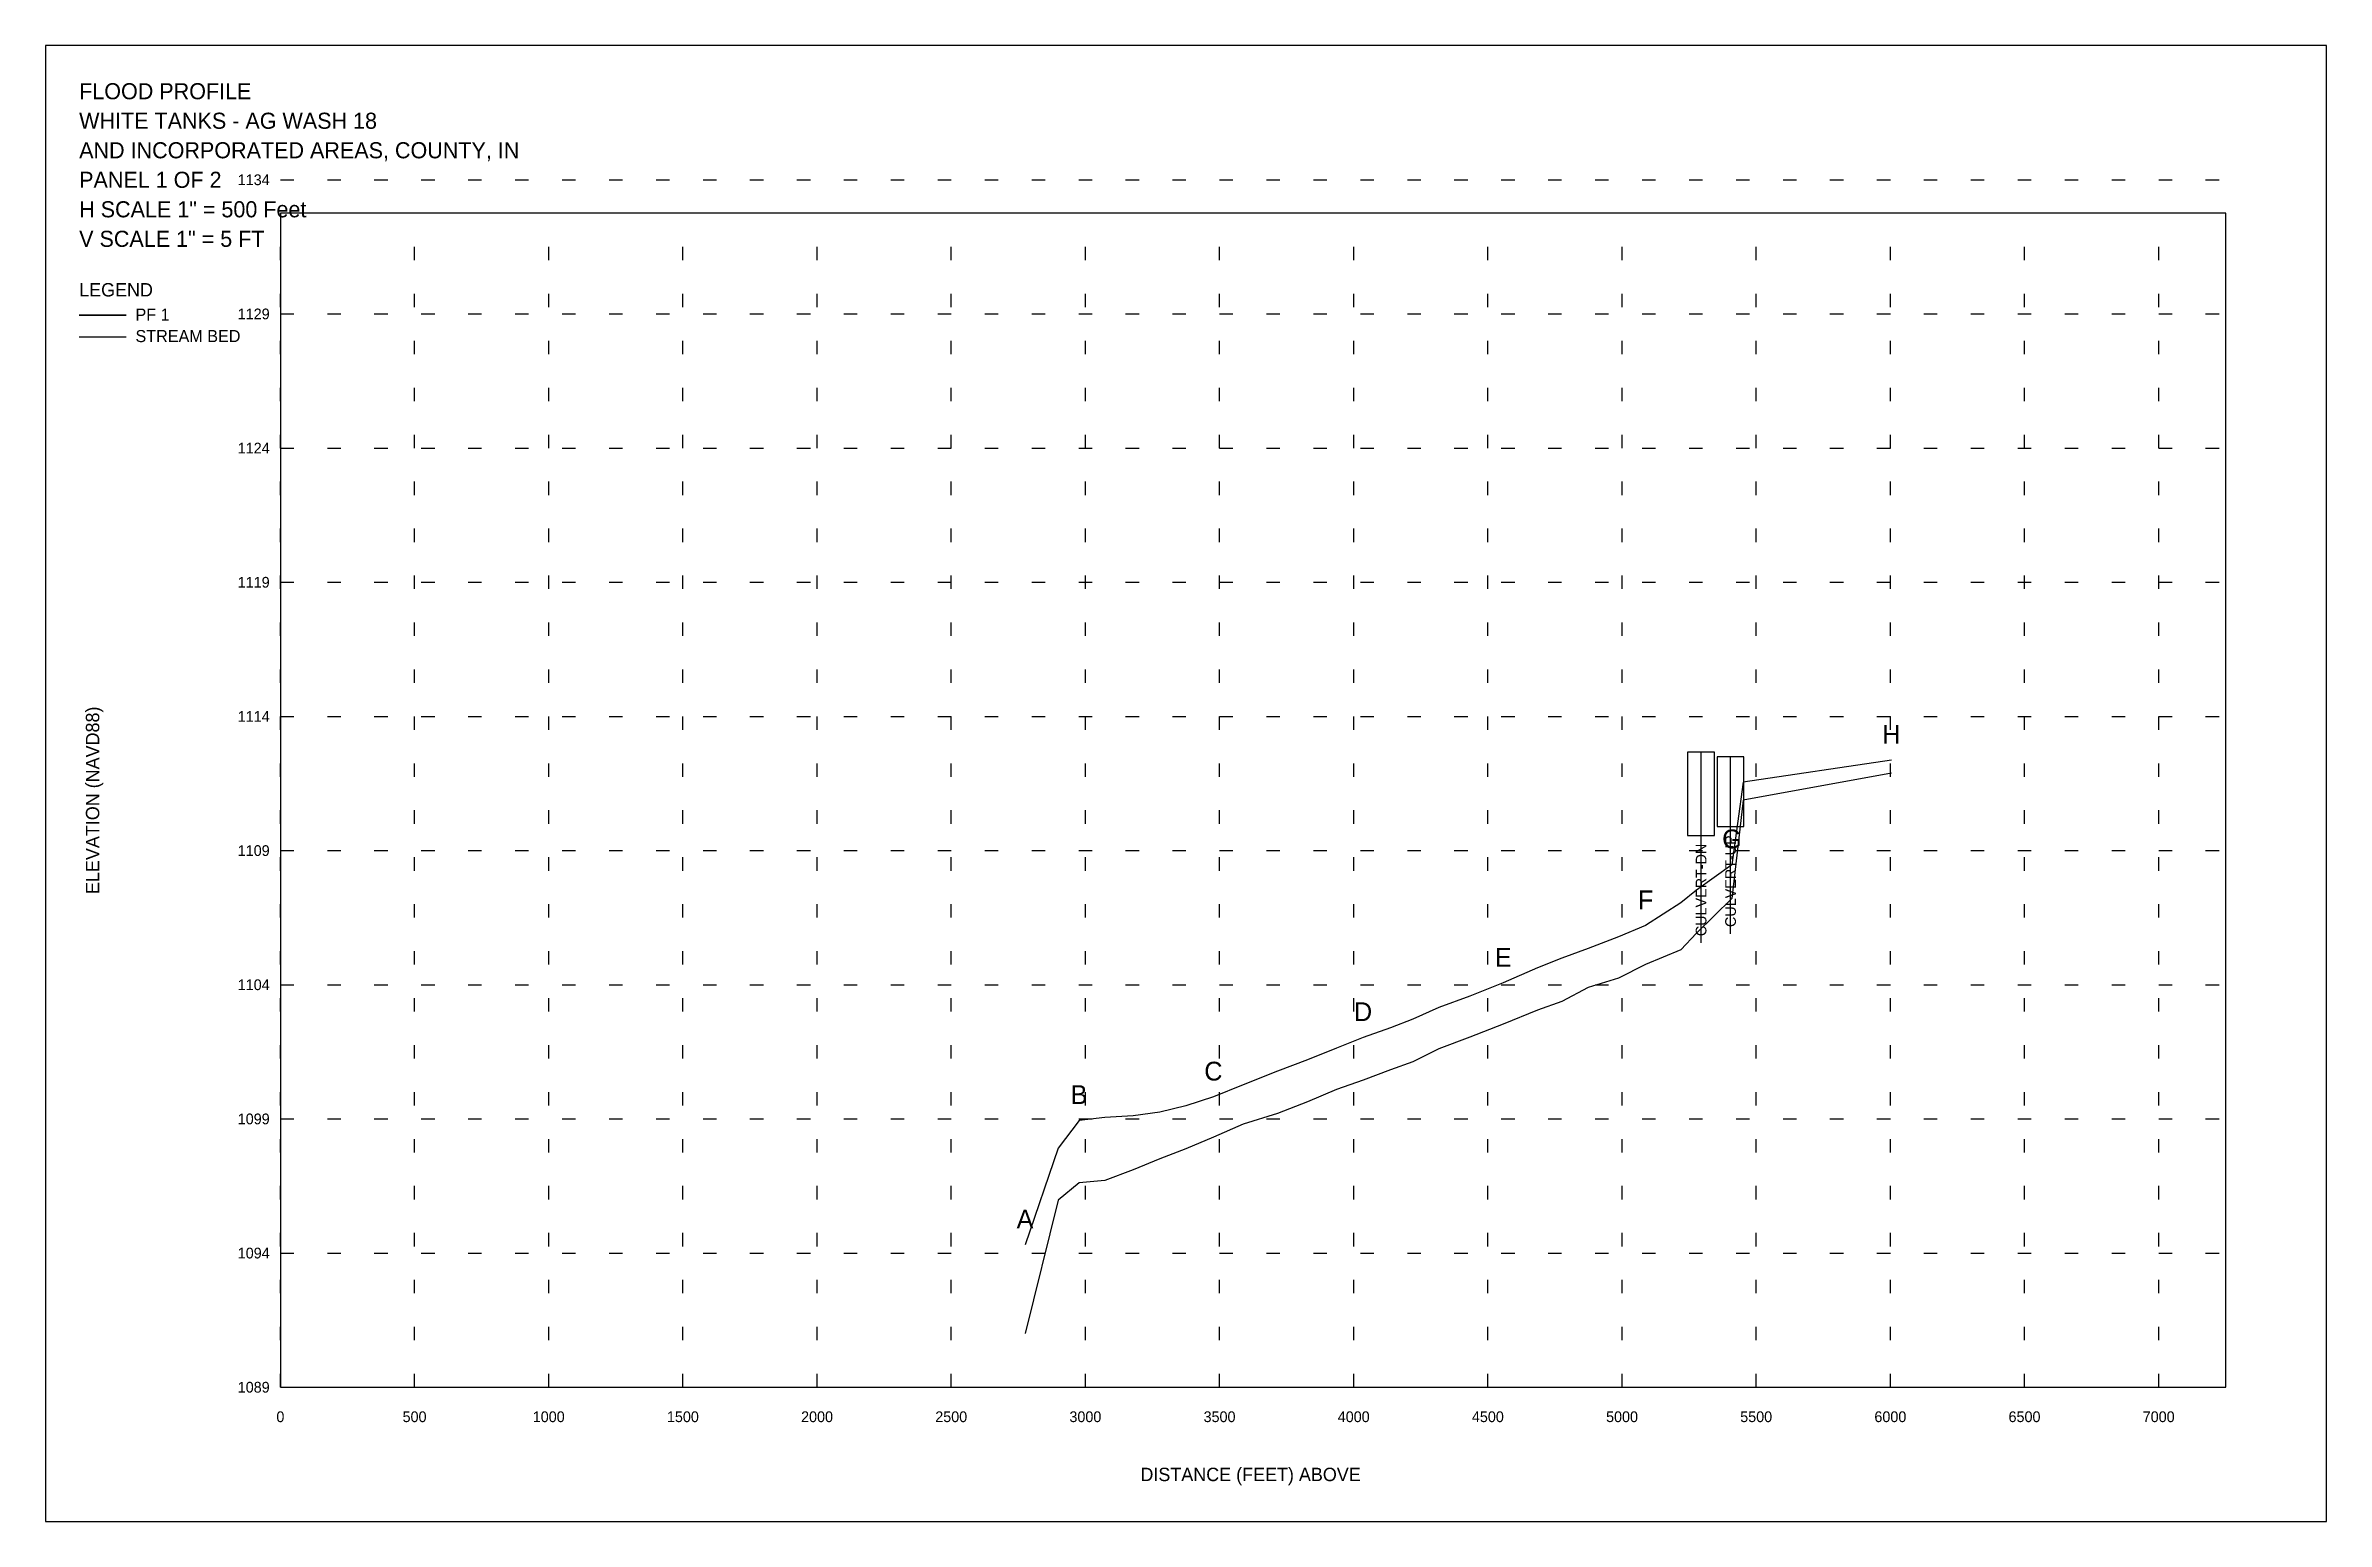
# Model space of a CAD drawing. Header units: metres. Extents: x 0 to 34.5, y 0 to 11.
# Drawn here: x 0 to 17, y 0 to 11 of the extents above; entities that cross this region are included whole.
import ezdxf
from ezdxf.enums import TextEntityAlignment as Align

# ---------------------------------------------------------------- set-up
doc = ezdxf.new("R2010")
doc.units = ezdxf.units.M
doc.linetypes.add('DOTTED', pattern=[0.25, 0, -0.25])
for name, color, linetype in [('GRID', 8, 'DOTTED'), ('INVERT', 7, 'Continuous'), ('PANEL_BORDER', 7, 'Continuous'), ('PROF_PF 1', 7, 'Continuous'), ('STRUCT_CULVERT', 7, 'Continuous'), ('STRUCT_OTHER', 7, 'Continuous'), ('TITLE_BLOCK', 7, 'Continuous'), ('XS_LABEL', 7, 'Continuous')]:
    doc.layers.add(name, color=color, linetype=linetype)

msp = doc.modelspace()

# ---------------------------------------------------------------- texts
at = {"layer": 'STRUCT_OTHER'}
for s, p in [('CULVERT-UP', (12.599, 4.43)), ('CULVERT-DN', (12.379, 4.362))]:
    msp.add_text(s, height=0.08, rotation=90, dxfattribs=at).set_placement(p)
at = {"layer": 'TITLE_BLOCK'}
for s, height, p in [('FLOOD PROFILE', 0.12, (0.25, 10.6)), ('WHITE TANKS - AG WASH 18', 0.12, (0.25, 10.38)), ('AND INCORPORATED AREAS, COUNTY, IN', 0.12, (0.25, 10.16)), ('PANEL 1 OF 2', 0.12, (0.25, 9.94)), ('H SCALE 1" = 500 Feet', 0.12, (0.25, 9.72)), ('V SCALE 1" = 5 FT', 0.12, (0.25, 9.5)), ('LEGEND', 0.1, (0.25, 9.13)), ('PF 1', 0.09, (0.67, 8.95)), ('STREAM BED', 0.09, (0.67, 8.79))]:
    msp.add_text(s, height=height, dxfattribs=at).set_placement(p)
for s, p in [('1134', (1.67, 10)), ('1129', (1.67, 9)), ('1124', (1.67, 8)), ('1119', (1.67, 7)), ('1114', (1.67, 6)), ('1109', (1.67, 5)), ('1104', (1.67, 4)), ('1099', (1.67, 3)), ('1094', (1.67, 2)), ('1089', (1.67, 1))]:
    msp.add_text(s, height=0.08, dxfattribs=at).set_placement(p, align=Align.MIDDLE_RIGHT)
msp.add_text('ELEVATION (NAVD88)', height=0.1, rotation=90, dxfattribs=at).set_placement((0.35, 5.375), align=Align.MIDDLE_CENTER)
for s, p in [('0', (1.75, 0.82)), ('500', (2.75, 0.82)), ('1000', (3.75, 0.82)), ('1500', (4.75, 0.82)), ('2000', (5.75, 0.82)), ('2500', (6.75, 0.82)), ('3000', (7.75, 0.82)), ('3500', (8.75, 0.82)), ('4000', (9.75, 0.82)), ('4500', (10.75, 0.82)), ('5000', (11.75, 0.82)), ('5500', (12.75, 0.82)), ('6000', (13.75, 0.82)), ('6500', (14.75, 0.82)), ('7000', (15.75, 0.82))]:
    msp.add_text(s, height=0.08, dxfattribs=at).set_placement(p, align=Align.TOP_CENTER)
msp.add_text('DISTANCE (FEET) ABOVE ', height=0.1, dxfattribs=at).set_placement((9, 0.35), align=Align.MIDDLE_CENTER)
at = {"layer": 'XS_LABEL'}
for s, p in [('H', (13.758, 5.754)), ('G', (12.569, 4.975)), ('F', (11.926, 4.521)), ('E', (10.864, 4.093)), ('D', (9.82, 3.687)), ('C', (8.704, 3.244)), ('B', (7.703, 3.069)), ('A', (7.3, 2.142))]:
    msp.add_text(s, height=0.14, dxfattribs=at).set_placement(p, align=Align.BOTTOM_CENTER)

# ---------------------------------------------------------------- linework, layer by layer
at = {"layer": 'GRID'}
for p, q in [((1.75, 10), (16.25, 10)), ((1.75, 1), (1.75, 9.75)), ((2.75, 1), (2.75, 9.75)), ((3.75, 1), (3.75, 9.75)), ((4.75, 1), (4.75, 9.75)), ((5.75, 1), (5.75, 9.75)), ((6.75, 1), (6.75, 9.75)), ((7.75, 1), (7.75, 9.75)), ((8.75, 1), (8.75, 9.75)), ((9.75, 1), (9.75, 9.75)), ((10.75, 1), (10.75, 9.75)), ((11.75, 1), (11.75, 9.75)), ((12.75, 1), (12.75, 9.75)), ((13.75, 1), (13.75, 9.75)), ((14.75, 1), (14.75, 9.75)), ((15.75, 1), (15.75, 9.75)), ((1.75, 9), (16.25, 9)), ((1.75, 8), (16.25, 8)), ((1.75, 7), (16.25, 7)), ((1.75, 6), (16.25, 6)), ((1.75, 5), (16.25, 5)), ((1.75, 4), (16.25, 4)), ((1.75, 3), (16.25, 3)), ((1.75, 2), (16.25, 2)), ((1.75, 1), (16.25, 1))]:
    msp.add_line(p, q, dxfattribs=at)
at = {"layer": 'INVERT', "lineweight": 25}
msp.add_line((0.25, 8.83), (0.6, 8.83), dxfattribs=at)
msp.add_lwpolyline([(13.758, 5.576), (12.654, 5.376), (12.569, 4.642), (12.304, 4.384), (12.189, 4.26), (11.926, 4.152), (11.723, 4.048), (11.497, 3.98), (11.301, 3.876), (11.121, 3.81), (10.864, 3.706), (10.615, 3.608), (10.385, 3.522), (10.19, 3.426), (10.024, 3.366), (9.82, 3.288), (9.622, 3.218), (9.406, 3.128), (9.183, 3.04), (8.925, 2.96), (8.704, 2.864), (8.499, 2.778), (8.304, 2.702), (8.107, 2.62), (7.895, 2.542), (7.703, 2.524), (7.547, 2.394), (7.3, 1.4)], dxfattribs=at)
at = {"layer": 'PANEL_BORDER'}
for points in [[(0, 0), (17, 0), (17, 11), (0, 11), (0, 0)], [(1.75, 1), (16.25, 1), (16.25, 9.75), (1.75, 9.75), (1.75, 1)]]:
    msp.add_lwpolyline(points, close=True, dxfattribs=at)
at = {"layer": 'PROF_PF 1', "lineweight": 35}
msp.add_line((0.25, 8.99), (0.6, 8.99), dxfattribs=at)
at = {"layer": 'PROF_PF 1', "lineweight": 30}
msp.add_lwpolyline([(13.758, 5.674), (12.654, 5.51), (12.569, 4.895), (12.304, 4.704), (12.189, 4.61), (11.926, 4.441), (11.723, 4.358), (11.497, 4.27), (11.301, 4.199), (11.121, 4.126), (10.864, 4.013), (10.615, 3.915), (10.385, 3.83), (10.19, 3.744), (10.024, 3.68), (9.82, 3.607), (9.622, 3.528), (9.406, 3.441), (9.183, 3.357), (8.925, 3.253), (8.704, 3.164), (8.499, 3.097), (8.304, 3.05), (8.107, 3.024), (7.895, 3.01), (7.703, 2.989), (7.547, 2.782), (7.3, 2.062)], dxfattribs=at)
at = {"layer": 'STRUCT_CULVERT'}
for p, q in [((12.339, 4.312), (12.339, 5.734)), ((12.559, 4.38), (12.559, 5.699))]:
    msp.add_line(p, q, dxfattribs=at)
for points in [[(12.239, 5.112), (12.439, 5.112), (12.439, 5.734), (12.239, 5.734), (12.239, 5.112)], [(12.459, 5.18), (12.659, 5.18), (12.659, 5.699), (12.459, 5.699), (12.459, 5.18)]]:
    msp.add_lwpolyline(points, close=True, dxfattribs=at)

msp.set_redraw_order([(e.dxf.handle, doc.entitydb.next_handle()) for e in msp.query("TEXT MTEXT ATTDEF DIMENSION ARC_DIMENSION")])  # texts and dimensions are drawn at this point

doc.saveas('drawing.dxf')
